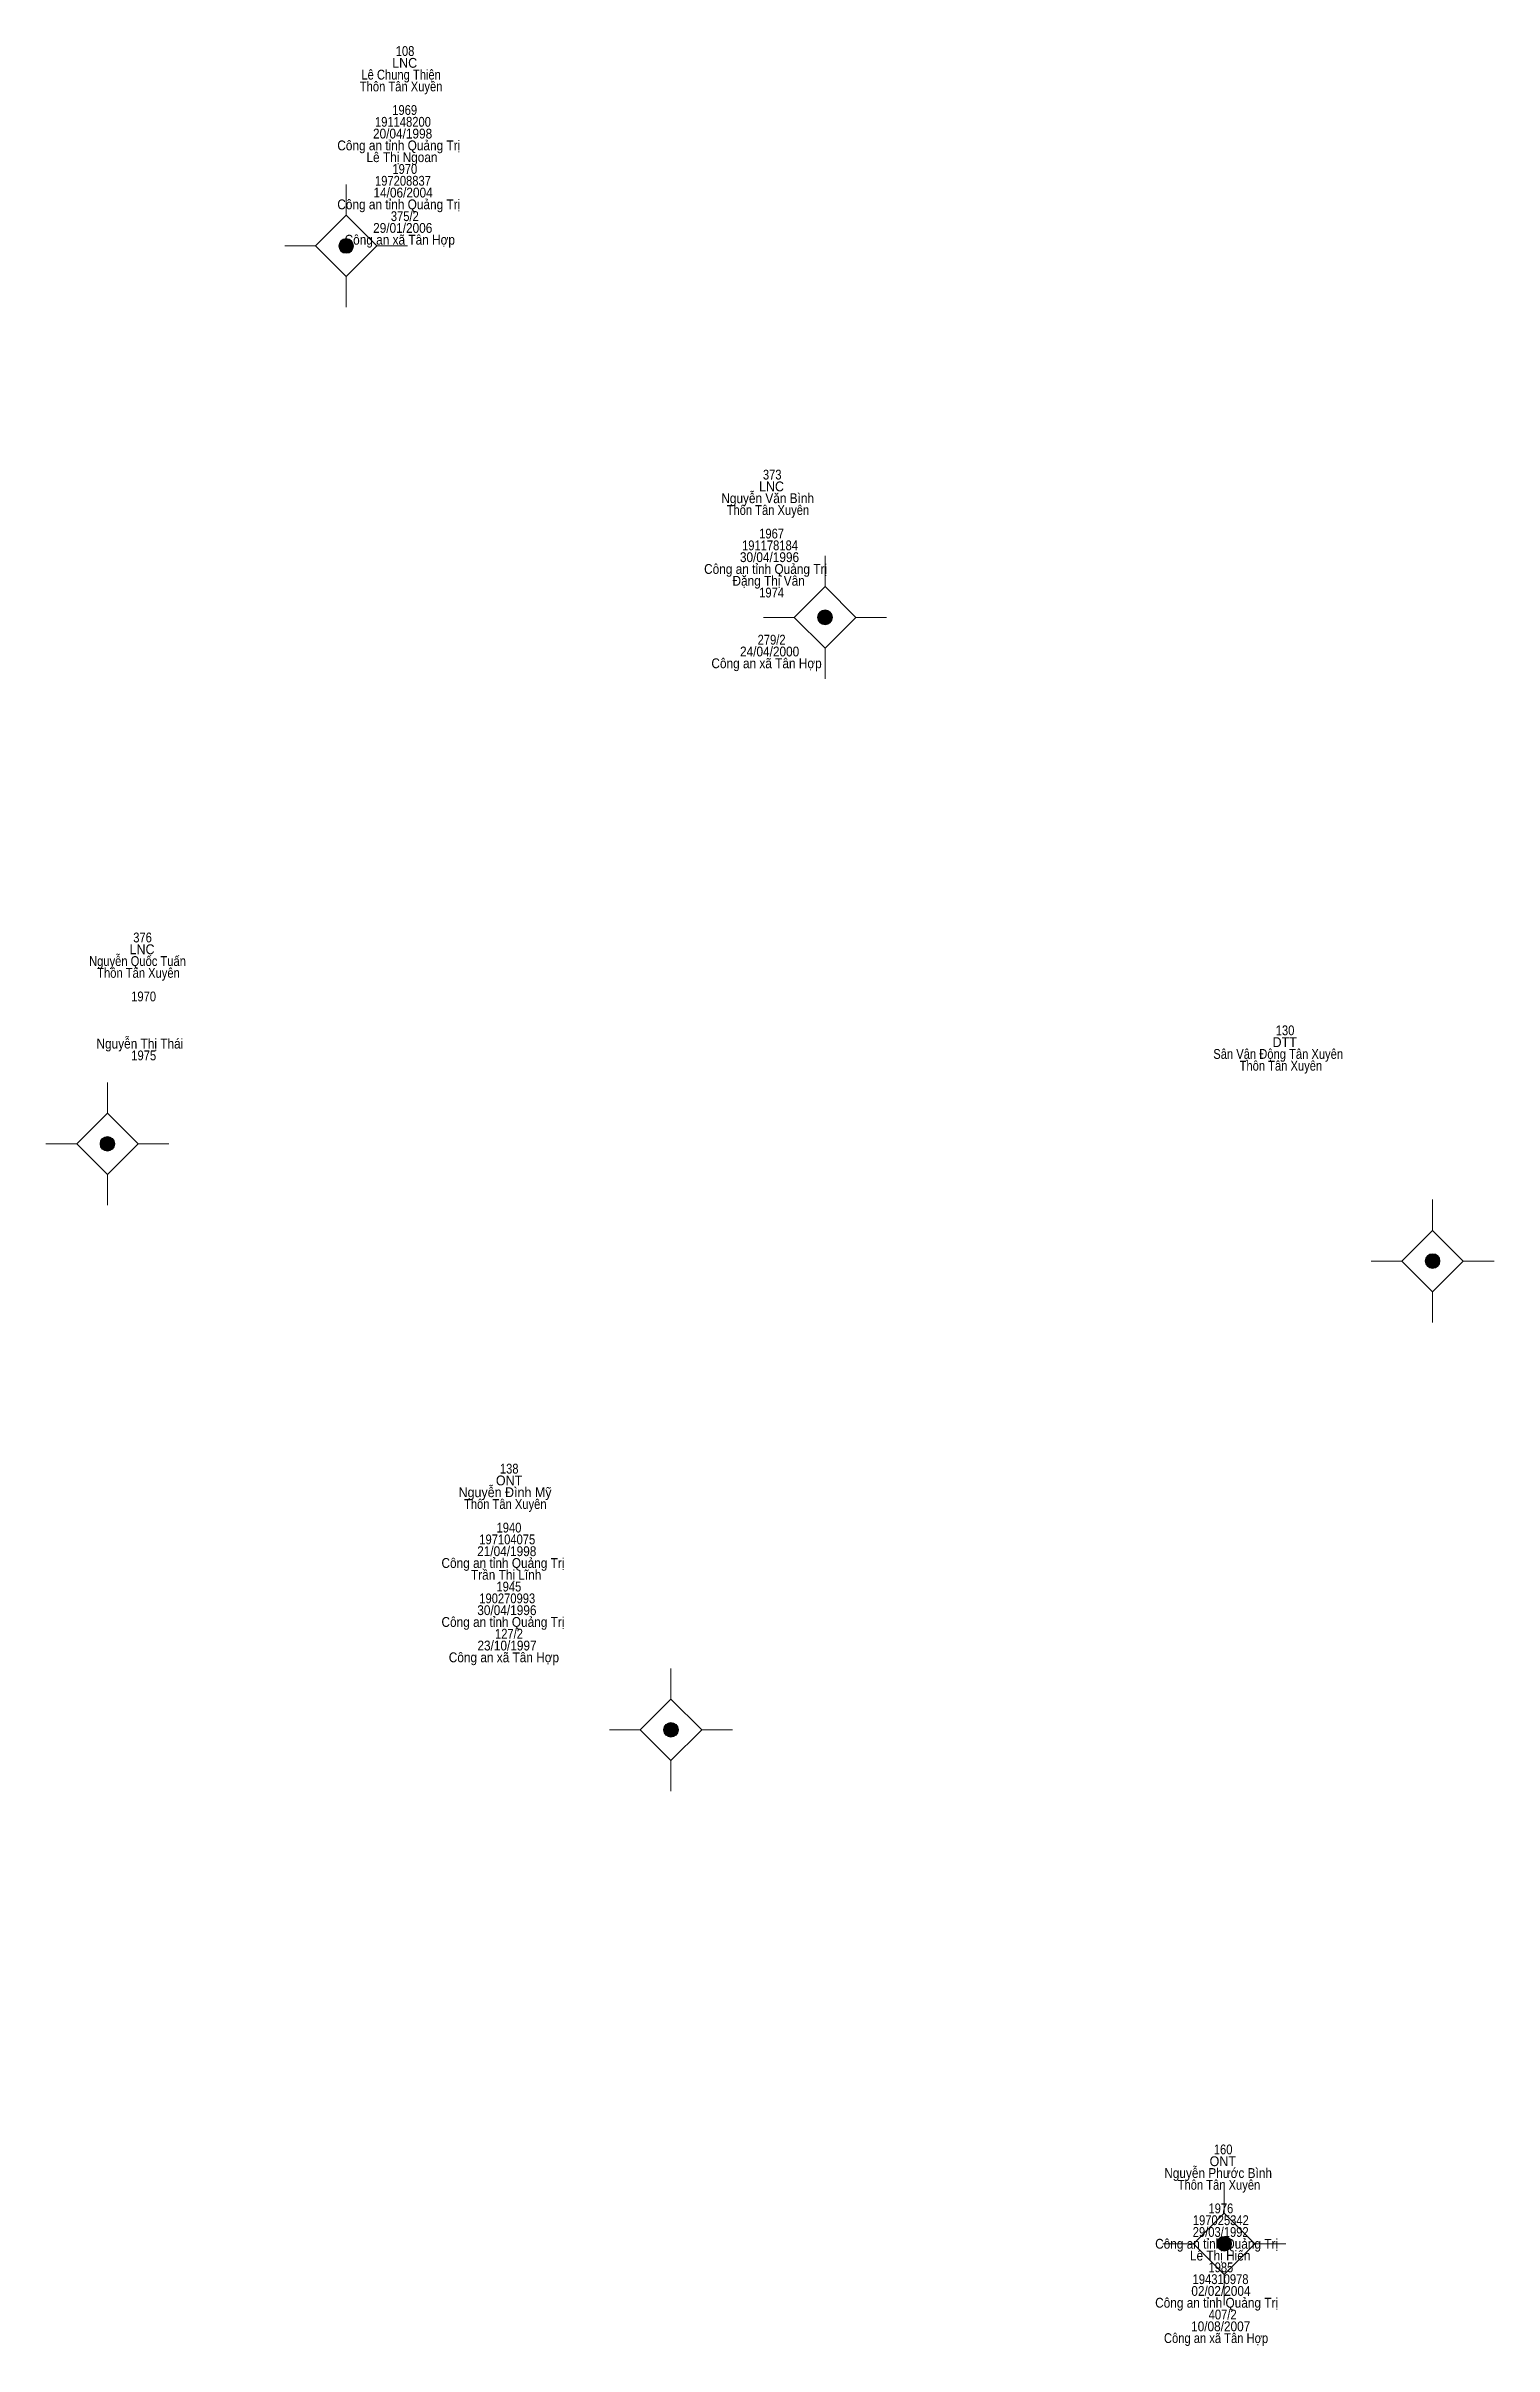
# Model space of a CAD drawing. Header units: metres. Extents: x 550999 to 552168, y 1840734 to 1841978.
# Drawn here: x 551194.8 to 551253.7, y 1841375 to 1841468.6 of the extents above; entities that cross this region are included whole.
import ezdxf
from ezdxf.enums import TextEntityAlignment as Align

# ---------------------------------------------------------------- set-up
doc = ezdxf.new("R2010")
doc.units = ezdxf.units.M
doc.header["$LTSCALE"] = 0.16
doc.layers.add('11', color=7, linetype='Continuous', lineweight=13)
doc.layers.add('15', color=7, linetype='Continuous')

msp = doc.modelspace()

# ---------------------------------------------------------------- texts
at = {"layer": '15'}
for s, width, p in [('LNC', 0.95, (551209.37, 1841467.76)), ('108', 0.85, (551209.385, 1841468.24)), ('Thôn Tân Xuyên', 0.85, (551209.225, 1841466.8)), ('Lê Chung Thiện', 0.85, (551209.225, 1841467.28)), ('1969', 0.85, (551209.37, 1841465.84)), ('20/04/1998', 0.9, (551209.285, 1841464.88)), ('191148200', 0.85, (551209.3, 1841465.36)), ('Công an tỉnh Quảng Trị', 0.9, (551209.13, 1841464.4)), ('Lê Thị Ngoan', 0.9, (551209.26, 1841463.92)), ('197208837', 0.85, (551209.3, 1841462.96)), ('1970', 0.85, (551209.375, 1841463.44)), ('Công an tỉnh Quảng Trị', 0.9, (551209.13, 1841462)), ('14/06/2004', 0.9, (551209.305, 1841462.48)), ('29/01/2006', 0.9, (551209.29, 1841461.04)), ('375/2', 0.85, (551209.375, 1841461.52)), ('Công an xã Tân Hợp', 0.9, (551209.17, 1841460.56)), ('373', 0.85, (551224.33, 1841451)), ('Nguyễn Văn Bình', 0.9, (551224.145, 1841450.04)), ('LNC', 0.95, (551224.3, 1841450.52)), ('Thôn Tân Xuyên', 0.85, (551224.155, 1841449.56)), ('191178184', 0.85, (551224.24, 1841448.12)), ('1967', 0.85, (551224.305, 1841448.6)), ('Công an tỉnh Quảng Trị', 0.9, (551224.06, 1841447.16)), ('30/04/1996', 0.9, (551224.22, 1841447.64)), ('Đặng Thị Vân', 0.9, (551224.185, 1841446.68)), ('1974', 0.85, (551224.305, 1841446.2)), ('279/2', 0.85, (551224.305, 1841444.28)), ('Công an xã Tân Hợp', 0.9, (551224.1, 1841443.32)), ('24/04/2000', 0.9, (551224.225, 1841443.8)), ('376', 0.85, (551198.7, 1841432.16)), ('Nguyễn Quốc Tuấn', 0.85, (551198.495, 1841431.2)), ('LNC', 0.95, (551198.68, 1841431.68)), ('Thôn Tân Xuyên', 0.85, (551198.535, 1841430.72)), (' 1970', 0.85, (551198.68, 1841429.76)), ('130', 0.85, (551245.205, 1841428.38)), (' Nguyễn Thị Thái', 0.9, (551198.525, 1841427.84)), (' 1975', 0.85, (551198.685, 1841427.36)), ('Sân Vận Động Tân Xuyên', 0.85, (551244.925, 1841427.42)), ('DTT', 0.95, (551245.19, 1841427.9)), ('Thôn Tân Xuyên', 0.85, (551245.035, 1841426.94)), ('138', 0.85, (551213.625, 1841410.54)), ('Nguyễn Đình Mỹ', 0.95, (551213.455, 1841409.58)), ('ONT', 0.95, (551213.62, 1841410.06)), ('Thôn Tân Xuyên', 0.85, (551213.465, 1841409.1)), ('197104075', 0.85, (551213.545, 1841407.66)), ('1940', 0.85, (551213.615, 1841408.14)), ('Công an tỉnh Quảng Trị', 0.9, (551213.37, 1841406.7)), ('21/04/1998', 0.9, (551213.525, 1841407.18)), ('Trần Thị Lĩnh', 0.9, (551213.5, 1841406.22)), ('1945', 0.85, (551213.61, 1841405.74)), ('30/04/1996', 0.9, (551213.53, 1841404.78)), ('190270993', 0.85, (551213.545, 1841405.26)), ('Công an tỉnh Quảng Trị', 0.9, (551213.37, 1841404.3)), ('127/2', 0.85, (551213.615, 1841403.82)), ('Công an xã Tân Hợp', 0.9, (551213.41, 1841402.86)), ('23/10/1997', 0.9, (551213.535, 1841403.34)), ('ONT', 0.95, (551242.67, 1841382.35)), ('160', 0.85, (551242.685, 1841382.83)), ('Nguyễn Phước Bình', 0.9, (551242.48, 1841381.87)), ('Thôn Tân Xuyên', 0.85, (551242.515, 1841381.39)), ('1976 ', 0.85, (551242.655, 1841380.43)), ('29/03/1992', 0.85, (551242.585, 1841379.47)), ('197025342', 0.85, (551242.59, 1841379.95)), ('Công an tỉnh Quảng Trị', 0.9, (551242.42, 1841378.99)), ('Lê Thị Hiến', 0.9, (551242.565, 1841378.51)), ('1985 ', 0.85, (551242.655, 1841378.03)), ('Công an tỉnh Quảng Trị', 0.9, (551242.42, 1841376.59)), ('02/02/2004', 0.9, (551242.595, 1841377.07)), ('194310978', 0.85, (551242.58, 1841377.55)), ('407/2', 0.85, (551242.665, 1841376.11)), ('Công an xã Tân Hợp ', 0.85, (551242.46, 1841375.15)), ('10/08/2007', 0.9, (551242.585, 1841375.63))]:
    msp.add_text(s, height=0.4, dxfattribs=dict(at, width=width)).set_placement(p, align=Align.CENTER)

# ---------------------------------------------------------------- hatches: boundary and pattern name
at = {"layer": '11'}
for points in [[(551207.2895, 1841460.51, 1), (551206.6895, 1841460.51, 1)], [(551226.7795, 1841445.39, 1), (551226.1795, 1841445.39, 1)], [(551197.5695, 1841423.96, 1), (551196.9695, 1841423.96, 1)], [(551251.5095, 1841419.19, 1), (551250.9095, 1841419.19, 1)], [(551220.5095, 1841400.11, 1), (551219.9095, 1841400.11, 1)], [(551243.0295, 1841379.19, 1), (551242.4295, 1841379.19, 1)]]:
    msp.add_hatch(color=256, dxfattribs=at).paths.add_polyline_path(points)

# ---------------------------------------------------------------- linework, layer by layer
for p, q in [((551206.99, 1841463.01), (551206.99, 1841461.76)), ((551205.74, 1841460.51), (551204.49, 1841460.51)), ((551209.49, 1841460.51), (551208.24, 1841460.51)), ((551206.99, 1841459.26), (551206.99, 1841458.01)), ((551226.48, 1841447.89), (551226.48, 1841446.64)), ((551225.23, 1841445.39), (551223.98, 1841445.39)), ((551228.98, 1841445.39), (551227.73, 1841445.39)), ((551226.48, 1841444.14), (551226.48, 1841442.89)), ((551197.27, 1841426.46), (551197.27, 1841425.21)), ((551196.02, 1841423.96), (551194.77, 1841423.96)), ((551199.77, 1841423.96), (551198.52, 1841423.96)), ((551197.27, 1841422.71), (551197.27, 1841421.46)), ((551251.21, 1841421.69), (551251.21, 1841420.44)), ((551249.96, 1841419.19), (551248.71, 1841419.19)), ((551253.71, 1841419.19), (551252.46, 1841419.19)), ((551251.21, 1841417.94), (551251.21, 1841416.69)), ((551220.21, 1841402.61), (551220.21, 1841401.36)), ((551218.96, 1841400.11), (551217.71, 1841400.11)), ((551222.71, 1841400.11), (551221.46, 1841400.11)), ((551220.21, 1841398.86), (551220.21, 1841397.61)), ((551242.73, 1841381.69), (551242.73, 1841380.44)), ((551241.48, 1841379.19), (551240.23, 1841379.19)), ((551245.23, 1841379.19), (551243.98, 1841379.19)), ((551242.73, 1841377.94), (551242.73, 1841376.69))]:
    msp.add_line(p, q, dxfattribs=at)
for points in [[(551206.99, 1841461.76), (551205.74, 1841460.51), (551206.99, 1841459.26), (551208.24, 1841460.51)], [(551226.48, 1841446.64), (551225.23, 1841445.39), (551226.48, 1841444.14), (551227.73, 1841445.39)], [(551197.27, 1841425.21), (551196.02, 1841423.96), (551197.27, 1841422.71), (551198.52, 1841423.96)], [(551251.21, 1841420.44), (551249.96, 1841419.19), (551251.21, 1841417.94), (551252.46, 1841419.19)], [(551220.21, 1841401.36), (551218.96, 1841400.11), (551220.21, 1841398.86), (551221.46, 1841400.11)], [(551242.73, 1841380.44), (551241.48, 1841379.19), (551242.73, 1841377.94), (551243.98, 1841379.19)]]:
    msp.add_lwpolyline(points, close=True, dxfattribs=at)
for centre in [(551206.9895, 1841460.51), (551226.4795, 1841445.39), (551197.2695, 1841423.96), (551251.2095, 1841419.19), (551220.2095, 1841400.11), (551242.7295, 1841379.19)]:
    msp.add_circle(centre, 0.3, dxfattribs=at)

msp.set_redraw_order([(e.dxf.handle, doc.entitydb.next_handle()) for e in msp.query("TEXT MTEXT ATTDEF DIMENSION ARC_DIMENSION")])  # texts and dimensions are drawn at this point

doc.saveas('drawing.dxf')
